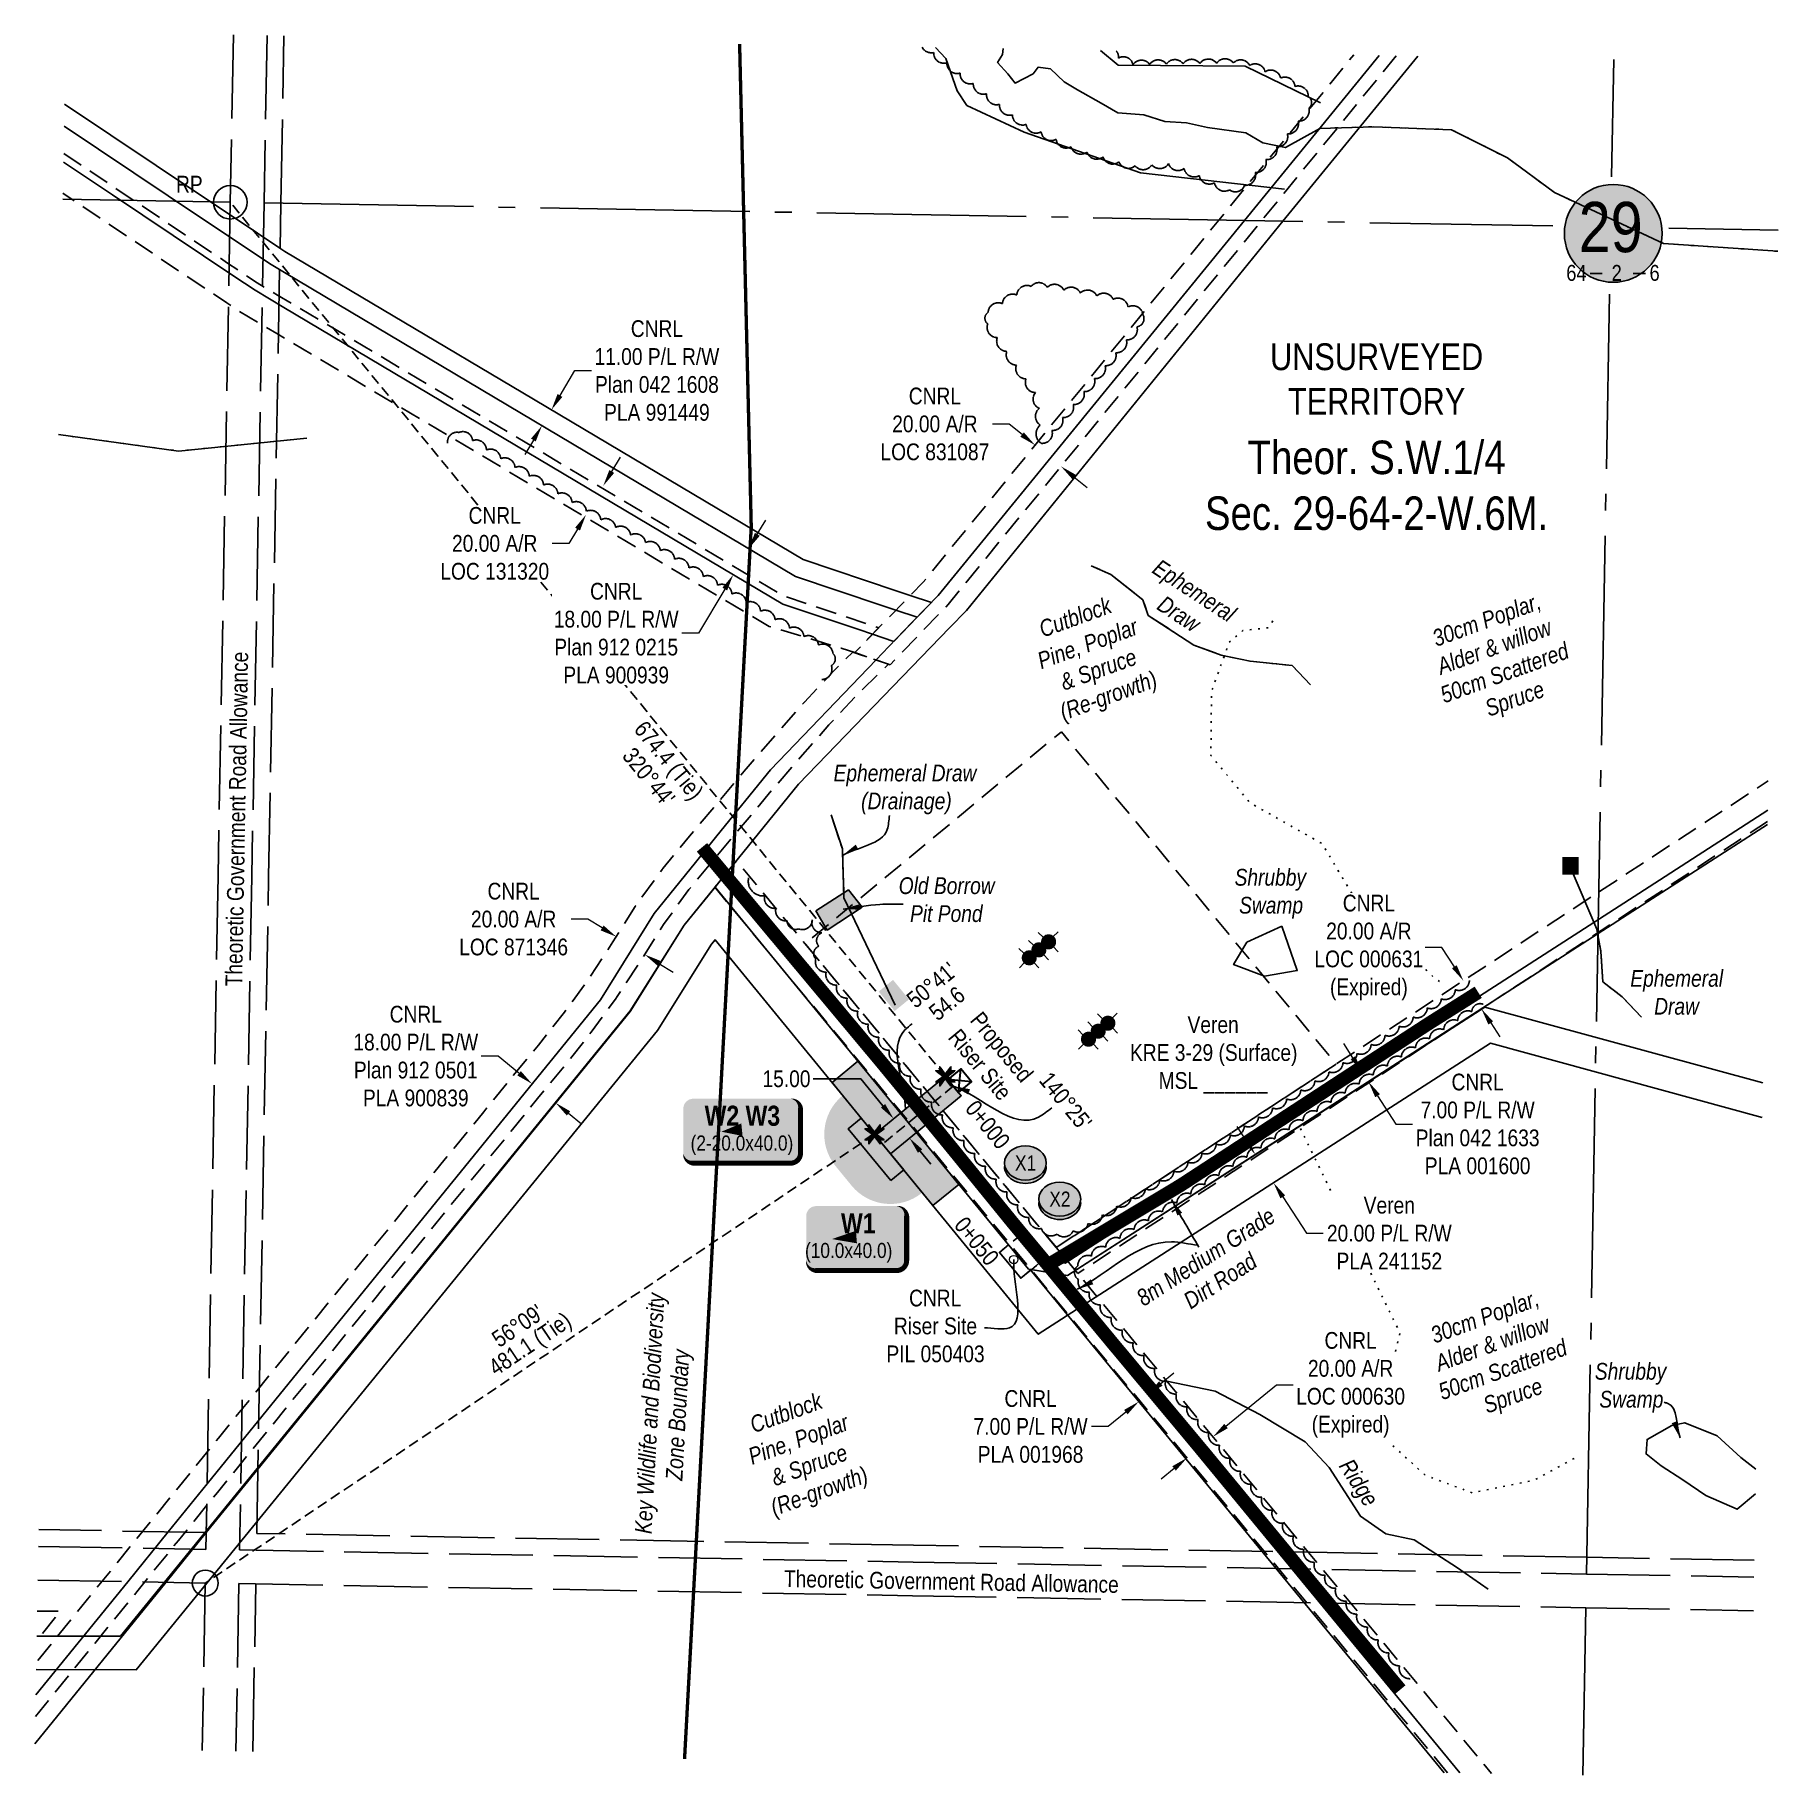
# Model space of a CAD drawing. Extents: x 416182 to 420130, y 6046427 to 6049314.
# Drawn here: x 417298 to 418339, y 6046427 to 6047466 of the extents above; entities that cross this region are included whole.
import ezdxf
from ezdxf.enums import TextEntityAlignment as Align

# ---------------------------------------------------------------- set-up
doc = ezdxf.new("R2010")
doc.units = 0
doc.header["$LTSCALE"] = 5
doc.header["$PDSIZE"] = 0.5
for name, pattern in [('0', [1, 1, 0]), ('DASHDOT2', [12.7, 6.35, -3.175, 0, -3.175]), ('foc-ACCESSROAD', [3.75, 2.5, -1.25]), ('foc-QUARTERLINE', [33, 25, -3, 2, -3]), ('foc-TIELINE', [1.875, 1.25, -0.625]), ('foc-TOPO', [1, 0.2, -0.8]), ('foc-TOPO-ephemeral', [6.25, 3.125, -0.625, 0.625, -0.625, 0.625, -0.625]), ('foc-UNSURVEYED', [12.5, 10, -2.5]), ('foc-WHEELTRACKS', [2, 0.4, -1.6])]:
    doc.linetypes.add(name, pattern=pattern)
doc.layers.get('Defpoints').update_dxf_attribs({"color": 9})
for name, color, linetype in [('10', 1, 'Continuous'), ('35', 37, 'Continuous'), ('9', 3, 'Continuous'), ('AS-ROADS', 254, 'Continuous'), ('AS-UNDERLAY-H', 141, 'Continuous'), ('AS-WILDLIFE', 131, 'DASHDOT2'), ('C-AR', 13, 'foc-ACCESSROAD'), ('C-RW', 13, 'Continuous'), ('C-SYMBOL', 7, 'Continuous'), ('C-WS', 13, 'foc-ACCESSROAD'), ('C-WS-S', 8, 'Continuous'), ('CG-NOTES', 7, 'Continuous'), ('F-AR', 190, 'foc-ACCESSROAD'), ('F-RW', 190, 'Continuous'), ('F-WS', 190, 'foc-ACCESSROAD'), ('L-BD', 7, 'Continuous'), ('L-MON', 1, 'Continuous'), ('L-QSEC', 8, 'foc-QUARTERLINE'), ('L-ROAD-T', 7, 'Continuous'), ('L-SECLBL', 7, 'Continuous'), ('L-TIE', 7, 'foc-TIELINE'), ('L-UNS-T', 3, 'Continuous'), ('L-USEC', 7, 'foc-UNSURVEYED'), ('P-BUFFER-H 30m', 51, 'Continuous'), ('P-CROSSINGS', 250, 'Continuous'), ('P-PROPOSED', 10, 'Continuous'), ('P-PROPOSED-H', 21, 'Continuous'), ('P-TEMP-BLOCKS', 250, 'Continuous'), ('P-TEMP-H', 41, 'Continuous'), ('P-TEMP_WORKSPACE', 46, 'Continuous'), ('P-TXT', 4, 'Continuous'), ('P-WORKAREA', 113, 'Continuous'), ('P-WORKAREA-H', 111, 'Continuous'), ('T-BUSH', 110, '0'), ('T-BUSH-T', 110, 'Continuous'), ('T-DRAW', 143, 'foc-TOPO-ephemeral'), ('T-SLOPE', 48, 'Continuous'), ('T-TIE', 201, 'foc-TIELINE'), ('T-VEGETATION CHANGE', 104, 'foc-TOPO'), ('T-WATER', 160, 'Continuous'), ('T-WATER-H', 133, 'Continuous'), ('T-WATER-P3', 160, 'foc-WHEELTRACKS'), ('T-WATER-T', 170, 'Continuous'), ('WETLAND', 143, 'Continuous'), ('WETLAND-T', 146, 'Continuous')]:
    doc.layers.add(name, color=color, linetype=linetype)
for name, color, linetype, lineweight in [('AS-GENERAL', 48, 'Continuous', 18), ('C-RW-T', 13, 'Continuous', 9), ('C-WS-T', 13, 'Continuous', 9), ('F-AR-T', 190, 'Continuous', 9), ('F-RW-T', 190, 'Continuous', 9), ('F-WS-T', 190, 'Continuous', 9), ('M-DESIGN-RISER', 250, 'Continuous', 30), ('T-TEXT', 48, 'Continuous', 18), ('T-TIE-T', 201, 'Continuous', 18)]:
    doc.layers.add(name, color=color, linetype=linetype, lineweight=lineweight)
doc.styles.add('175L', font='ARIALN.TTF', dxfattribs={"height": 20})
doc.styles.add('240', font='ARIALN.TTF', dxfattribs={"height": 30})
doc.styles.add('80', font='ARIALN.TTF', dxfattribs={"height": 10})
doc.styles.add('80CG', font='ARIALN.TTF', dxfattribs={"height": 10})
doc.styles.add('80L', font='ARIALN.TTF', dxfattribs={"height": 10})
doc.styles.add('80LS', font='ARIALNI.TTF', dxfattribs={"height": 10})
doc.styles.add('BOLD', font='ARIALNB.TTF')
doc.styles.add('Crossing', font='ARIALN.TTF', dxfattribs={"height": 10})
doc.styles.add('foc-LtypeFont', font='ARIALN.TTF', dxfattribs={"height": 7.35})
doc.styles.add('SIMPLEX', font='ARIALN.TTF')
doc.linetypes.add('foc-TOPO-flowdirection-NOLINE', pattern='A,0,[">",foc-LtypeFont,S=0.3,R=0,X=0,Y=-0.945],-20,[">",foc-LtypeFont,S=0.3,R=0,X=0,Y=-0.945],0', length=20)
doc.dimstyles.new('Compass 5 000', dxfattribs={"dimscale": 5, "dimtxt": 9, "dimasz": 2, "dimexe": 0.2, "dimexo": 0.0625, "dimgap": 0.5, "dimtad": 0, "dimtih": 1, "dimtoh": 1, "dimzin": 0, "dimdsep": 46, "dimtxsty": '80CG', "dimcen": 0.1, "dimse1": 1, "dimse2": 1, "dimclrd": 256, "dimclrt": 256, "dimaunit": 1, "dimadec": 4, "dimazin": 0, "dimtfac": 0.06, "dimtofl": 0, "dimtmove": 0, "dimatfit": 1, "dimfxl": 0.2, "dimtolj": 1, "dimtzin": 0, "dimlwd": -1, "dimarcsym": 0})

msp = doc.modelspace()

# ---------------------------------------------------------------- texts
at = {"layer": 'AS-WILDLIFE', "insert": (417674.898, 6046642.19), "char_height": 10, "attachment_point": 5, "rotation": 86.902386, "style": '240'}
msp.add_mtext_dynamic_manual_height_columns('{\\fArial Narrow|b0|i1|c0|p34;Key Wildlife and Biodiversity Zone Boundary}', width=144.69754, gutter_width=45, heights=[0], dxfattribs=at)
at = {"layer": 'C-SYMBOL', "color": 3, "insert": (418098.916, 6047223.481), "char_height": 19.99098, "width": 203.15063, "attachment_point": 2, "style": '175L'}
msp.add_mtext('Theor. S.W.1/4\\PSec. 29-64-2-W.6M.', dxfattribs=at)
at = {"layer": 'C-WS-T', "insert": (417951.254, 6046879.848), "char_height": 10, "attachment_point": 1, "style": '80L'}
msp.add_mtext_dynamic_manual_height_columns('\\pi34.825;Veren\\P\\pi0.47292;KRE 3-29 (Surface)\\P\\pi17.591;MSL ______', width=99.35648, gutter_width=50, heights=[0], dxfattribs=at)
at = {"layer": 'F-WS-T', "insert": (417805.91, 6046716.618), "char_height": 9.99549, "attachment_point": 1, "style": '80L'}
msp.add_mtext_dynamic_manual_height_columns('\\pi13.976;CNRL\\P\\pi4.942;Riser Site\\P\\pi0.48975;PIL 050403', width=58.13652, gutter_width=49.977, heights=[0], dxfattribs=at)
at = {"layer": 'L-BD', "style": '80L'}
for s, height, rotation, p in [('674.4 (Tie)', 9.99549, 309.271683, (417675.613, 6047031.85)), ("320%%d44'", 9.9955, 309.271683, (417664.587, 6047022.834)), ("56%%d09'", 9.9955, 33.8513, (417586.356, 6046695.119)), ('481.1 (Tie)', 9.99549, 33.8513, (417594.29, 6046683.29))]:
    msp.add_text(s, height=height, rotation=rotation, dxfattribs=at).set_placement(p, align=Align.MIDDLE)
at = {"layer": 'L-ROAD-T', "style": '80L'}
for rotation, p in [(88.96196, (417418.669, 6046997.593)), (358.974866, (417845.125, 6046542.358))]:
    msp.add_text('Theoretic Government Road Allowance', height=9.99549, rotation=rotation, dxfattribs=at).set_placement(p, align=Align.MIDDLE_CENTER)
at = {"layer": 'L-UNS-T', "color": 3, "insert": (418098.916, 6047260.125), "char_height": 15.99278, "attachment_point": 5, "style": '80L'}
msp.add_mtext_dynamic_manual_height_columns('UNSURVEYED TERRITORY', width=126.35674, gutter_width=47.479, heights=[0], dxfattribs=at)
at = {"layer": 'P-TXT', "insert": (417746.737, 6046842.478), "char_height": 9.9955, "attachment_point": 5, "style": '80CG'}
msp.add_mtext('\\A1;15.00', dxfattribs=at)
at = {"layer": 'T-BUSH-T', "char_height": 9.99544, "attachment_point": 1, "rotation": 20, "style": '80L'}
for s, width, insert in [('\\pi13.488;{\\fArial Narrow|b0|i1|c0|p34;30cm Poplar, \\P\\pi10.386;Alder & willow\\P\\pi6.3463;50cm Scattered \\P\\pi28.737;Spruce}', 92.65619, (418118.455, 6047105.109)), ('\\pi4.2682;{\\fArial Narrow|b0|i1|c0|p34;Pine, Poplar \\P\\pi12.723;& Spruce\\P\\pi6.2796;(Re-growth)}', 71.35908, (417891.402, 6047094.861)), ('\\pi4.2682;{\\fArial Narrow|b0|i1|c0|p34;Pine, Poplar \\P\\pi12.723;& Spruce\\P\\pi6.2796;(Re-growth)}', 71.35908, (417718.824, 6046619.899))]:
    msp.add_mtext_dynamic_manual_height_columns(s, width=width, gutter_width=49.977, heights=[0], dxfattribs=dict(at, insert=insert))
at = {"layer": 'T-SLOPE', "insert": (418084.485, 6046616.741), "char_height": 9.99544, "attachment_point": 1, "rotation": 302.702704, "style": '80L'}
msp.add_mtext_dynamic_manual_height_columns('{\\fArial Narrow|b0|i1|c0|p34;Ridge}', width=6.94792, gutter_width=49.977, heights=[0], dxfattribs=at)
at = {"layer": 'T-TEXT', "char_height": 9.99544, "attachment_point": 1, "rotation": 20, "style": '80L'}
for insert in [(417896.37, 6047115.212), (417723.792, 6046640.25)]:
    msp.add_mtext_dynamic_manual_height_columns('{\\fArial Narrow|b0|i1|c0|p34;Cutblock}', width=52.07909, gutter_width=49.977, heights=[0], dxfattribs=dict(at, insert=insert))
at = {"layer": 'T-TIE-T', "style": '80L'}
msp.add_text('0+050', height=9.9955, rotation=309.308931, dxfattribs=at).set_placement((417860.286, 6046745.59), align=Align.MIDDLE_CENTER)
at = {"layer": 'T-WATER-T', "insert": (417969.659, 6047153.373), "char_height": 9.99544, "attachment_point": 1, "rotation": 326.79573, "style": '80L'}
msp.add_mtext_dynamic_manual_height_columns('\\pi0.094835;{\\fArial Narrow|b0|i1|c0|p34;Ephemeral \\P\\pi14.355;Draw}', width=55.49186, gutter_width=49.977, heights=[0], dxfattribs=at)
at = {"layer": 'T-WATER-T', "char_height": 9.99544, "attachment_point": 1, "style": '80L'}
for s, width, insert in [('\\pi0.32611;{\\fArial Narrow|b0|i1|c0|p34;Ephemeral Draw\\P\\pi16.768;(Drainage)}', 85.98847, (417774.514, 6047030.051)), ('\\pi6.0747;{\\fArial Narrow|b0|i1|c0|p34;Old Borrow \\P\\pi12.849;Pit Pond}', 68.99256, (417807.639, 6046962.798)), ('\\pi0.094835;{\\fArial Narrow|b0|i1|c0|p34;Ephemeral \\P\\pi14.355;Draw}', 55.49186, (418250.224, 6046907.463))]:
    msp.add_mtext_dynamic_manual_height_columns(s, width=width, gutter_width=49.977, heights=[0], dxfattribs=dict(at, insert=insert))
at = {"layer": 'WETLAND-T', "char_height": 9.99544, "attachment_point": 1, "style": '80LS'}
for insert in [(417998.388, 6046967.806), (418213.39, 6046672.878)]:
    msp.add_mtext_dynamic_manual_height_columns('\\pi15.774;Shrubby \\P\\pi18.481;Swamp', width=74.0792, gutter_width=49.977, heights=[0], dxfattribs=dict(at, insert=insert))

# ---------------------------------------------------------------- blocks, each defined once
blk = doc.blocks.new('RP')
at = {"layer": '35', "color": 3}
blk.add_circle((0, 0), 10, dxfattribs=at)
at = {"layer": '35', "color": 3, "style": '80'}
blk.add_attdef('RP_001', (-32.4, 5.8), '', height=10, dxfattribs=at)
blk = doc.blocks.new('L-SECLBL')
at = {"layer": '9', "color": 7}
for p, q in [((-5.1, -27.8), (-12.3, -27.8)), ((20.7, -27.8), (13.5, -27.8))]:
    blk.add_line(p, q, dxfattribs=at)
at = {"layer": '10', "color": 2, "style": 'SIMPLEX'}
blk.add_attdef('SEC', text='', height=30, dxfattribs=at).set_placement((0, 0), align=Align.MIDDLE)
at = {"layer": '10', "color": 5, "style": '80L'}
blk.add_attdef('TWP', text='', height=9.5, dxfattribs=at).set_placement((-14.4, -27.4), align=Align.MIDDLE_RIGHT)
blk.add_attdef('RGE', text='', height=9.5, dxfattribs=at).set_placement((3.6, -27.4), align=Align.MIDDLE_CENTER)
blk.add_attdef('MER', text='', height=9.5, dxfattribs=at).set_placement((23.2, -27.4), align=Align.MIDDLE_LEFT)
blk = doc.blocks.new('*D23')
at = {"layer": 'Defpoints', "color": 0, "transparency": 16777216}
for p in [(417969.5, 6046667.8), (417954, 6046655.1), (418001.3, 6046628.8)]:
    blk.add_point(p, dxfattribs=at)
at = {"layer": 'F-AR-T', "transparency": 16777216}
for p, q in [((418009, 6046635.2), (418039.1, 6046659.8)), ((418039.1, 6046659.8), (418049.1, 6046659.8)), ((417978.1, 6046609.9), (417970.3, 6046603.5))]:
    blk.add_line(p, q, dxfattribs=at)
for points in [[(418008, 6046636.5), (418010.1, 6046633.9), (418001.3, 6046628.8)], [(417977, 6046611.2), (417979.1, 6046608.6), (417985.8, 6046616.2)]]:
    blk.add_solid(points, dxfattribs=at)
at = {"layer": 'F-AR-T', "transparency": 16777216, "insert": (418083.4, 6046659.8), "char_height": 10, "attachment_point": 5, "style": '80CG'}
blk.add_mtext('\\A1;CNRL\\P20.00 A/R\\PLOC 000630\\P(Expired)', dxfattribs=at)
blk = doc.blocks.new('*D24')
at = {"layer": 'Defpoints', "color": 0, "transparency": 16777216}
for p in [(418150.7, 6046901), (418107.1, 6046872.9), (418118, 6046856.1)]:
    blk.add_point(p, dxfattribs=at)
at = {"layer": 'F-AR-T', "transparency": 16777216}
for p, q in [((418137.8, 6046920.9), (418127.8, 6046920.9)), ((418145.3, 6046909.4), (418137.8, 6046920.9)), ((418167, 6046875.9), (418172.4, 6046867.5))]:
    blk.add_line(p, q, dxfattribs=at)
for points in [[(418146.7, 6046910.3), (418143.9, 6046908.5), (418150.7, 6046901)], [(418168.4, 6046876.8), (418165.6, 6046874.9), (418161.5, 6046884.2)]]:
    blk.add_solid(points, dxfattribs=at)
at = {"layer": 'F-AR-T', "transparency": 16777216, "insert": (418094.3, 6046920.9), "char_height": 10, "attachment_point": 5, "style": '80CG', "bg_fill": 3, "box_fill_scale": 1.1, "bg_fill_color": 256, "bg_fill_true_color": 13158600, "bg_fill_transparency": 0}
blk.add_mtext('\\A1;CNRL\\P20.00 A/R\\PLOC 000631\\P(Expired)', dxfattribs=at)
blk = doc.blocks.new('*D25')
at = {"layer": 'Defpoints', "color": 0, "transparency": 16777216}
for p in [(417627.1, 6047179.3), (417665.2, 6047179.9), (417654.9, 6047162.7)]:
    blk.add_point(p, dxfattribs=at)
at = {"layer": 'F-AR-T', "transparency": 16777216}
for p, q in [((417642.5, 6047205.1), (417647.6, 6047213.7)), ((417616.9, 6047162.1), (417606.9, 6047162.1)), ((417622, 6047170.7), (417616.9, 6047162.1))]:
    blk.add_line(p, q, dxfattribs=at)
for points in [[(417641, 6047205.9), (417643.9, 6047204.2), (417637.4, 6047196.5)], [(417620.6, 6047171.5), (417623.5, 6047169.8), (417627.1, 6047179.3)]]:
    blk.add_solid(points, dxfattribs=at)
at = {"layer": 'F-AR-T', "transparency": 16777216, "insert": (417572.6, 6047162.1), "char_height": 10, "attachment_point": 5, "style": '80CG', "bg_fill": 3, "box_fill_scale": 1.1, "bg_fill_color": 256, "bg_fill_true_color": 13158600, "bg_fill_transparency": 0}
blk.add_mtext('\\A1;CNRL\\P20.00 A/R\\PLOC 131320', dxfattribs=at)
blk = doc.blocks.new('*D26')
at = {"layer": 'Defpoints', "color": 0, "transparency": 16777216}
for p in [(417898.9, 6047225.5), (417895.1, 6047220.8), (417914.4, 6047212.8)]:
    blk.add_point(p, dxfattribs=at)
at = {"layer": 'F-AR-T', "transparency": 16777216}
for p, q in [((417879.6, 6047233.4), (417869.6, 6047233.4)), ((417887.3, 6047227.1), (417879.6, 6047233.4)), ((417918.3, 6047201.8), (417926.1, 6047195.5))]:
    blk.add_line(p, q, dxfattribs=at)
for points in [[(417888.4, 6047228.4), (417886.3, 6047225.8), (417895.1, 6047220.8)], [(417919.4, 6047203.1), (417917.3, 6047200.5), (417910.6, 6047208.1)]]:
    blk.add_solid(points, dxfattribs=at)
at = {"layer": 'F-AR-T', "transparency": 16777216, "insert": (417835.3, 6047233.4), "char_height": 10, "attachment_point": 5, "style": '80CG'}
blk.add_mtext('\\A1;CNRL\\P20.00 A/R\\PLOC 831087', dxfattribs=at)
blk = doc.blocks.new('*D27')
at = {"layer": 'Defpoints', "color": 0, "transparency": 16777216}
for p in [(417645.2, 6046927.3), (417647.7, 6046931.3), (417664.7, 6046920.8)]:
    blk.add_point(p, dxfattribs=at)
at = {"layer": 'F-AR-T', "transparency": 16777216}
for p, q in [((417628.2, 6046937.8), (417618.2, 6046937.8)), ((417636.7, 6046932.6), (417628.2, 6046937.8)), ((417670.6, 6046911.4), (417679.1, 6046906.2))]:
    blk.add_line(p, q, dxfattribs=at)
for points in [[(417637.6, 6046934), (417635.8, 6046931.1), (417645.2, 6046927.3)], [(417671.5, 6046912.9), (417669.8, 6046910), (417662.1, 6046916.7)]]:
    blk.add_solid(points, dxfattribs=at)
at = {"layer": 'F-AR-T', "transparency": 16777216, "insert": (417583.9, 6046937.8), "char_height": 10, "attachment_point": 5, "style": '80CG'}
blk.add_mtext('\\A1;CNRL\\P20.00 A/R\\PLOC 871346', dxfattribs=at)
blk = doc.blocks.new('*D28')
at = {"layer": 'Defpoints', "color": 0, "transparency": 16777216}
for p in [(418100.5, 6046853.3), (418094, 6046840.8), (418104.3, 6046847.5)]:
    blk.add_point(p, dxfattribs=at)
at = {"layer": 'F-RW-T', "transparency": 16777216}
for p, q in [((418084.8, 6046855.1), (418079.4, 6046863.5)), ((418099.5, 6046832.4), (418110.4, 6046815.5)), ((418110.4, 6046815.5), (418120.4, 6046815.5))]:
    blk.add_line(p, q, dxfattribs=at)
for points in [[(418086.2, 6046856), (418083.4, 6046854.2), (418090.2, 6046846.7)], [(418100.9, 6046833.3), (418098.1, 6046831.5), (418094, 6046840.8)]]:
    blk.add_solid(points, dxfattribs=at)
at = {"layer": 'F-RW-T', "transparency": 16777216, "insert": (418159.2, 6046815.5), "char_height": 10, "attachment_point": 5, "style": '80CG'}
blk.add_mtext('\\A1;CNRL\\P7.00 P/L R/W\\PPlan 042 1633\\PPLA 001600', dxfattribs=at)
blk = doc.blocks.new('*D29')
at = {"layer": 'Defpoints', "color": 0, "transparency": 16777216}
for p in [(417939, 6046682.9), (417933.6, 6046678.5), (417957, 6046649.8)]:
    blk.add_point(p, dxfattribs=at)
at = {"layer": 'F-RW-T', "transparency": 16777216}
for p, q in [((417970.2, 6046660.6), (417977.9, 6046666.9)), ((417949.2, 6046643.5), (417938.7, 6046634.9)), ((417938.7, 6046634.9), (417928.7, 6046634.9))]:
    blk.add_line(p, q, dxfattribs=at)
for points in [[(417969.1, 6046661.9), (417971.2, 6046659.3), (417962.4, 6046654.2)], [(417948.2, 6046644.8), (417950.3, 6046642.2), (417957, 6046649.8)]]:
    blk.add_solid(points, dxfattribs=at)
at = {"layer": 'F-RW-T', "transparency": 16777216, "insert": (417892.4, 6046634.9), "char_height": 10, "attachment_point": 5, "style": '80CG'}
blk.add_mtext('\\A1;CNRL\\P7.00 P/L R/W\\PPLA 001968', dxfattribs=at)
blk = doc.blocks.new('*D30')
at = {"layer": 'C-RW-T', "transparency": 16777216}
for p, q in [((418021, 6046805.7), (418015.6, 6046814.1)), ((418042.9, 6046772), (418057, 6046750.3)), ((418057, 6046750.3), (418067, 6046750.3))]:
    blk.add_line(p, q, dxfattribs=at)
for points in [[(418022.4, 6046806.6), (418019.6, 6046804.8), (418026.5, 6046797.3)], [(418044.3, 6046772.9), (418041.5, 6046771.1), (418037.4, 6046780.4)]]:
    blk.add_solid(points, dxfattribs=at)
at = {"layer": 'Defpoints', "color": 0, "transparency": 16777216}
for p in [(418014.7, 6046789.7), (418037.4, 6046780.4), (418025.6, 6046772.8)]:
    blk.add_point(p, dxfattribs=at)
at = {"layer": 'C-RW-T', "transparency": 16777216, "insert": (418106.5, 6046750.3), "char_height": 10, "attachment_point": 5, "style": '80CG', "bg_fill": 3, "box_fill_scale": 1.1, "bg_fill_color": 256, "bg_fill_true_color": 13158600, "bg_fill_transparency": 0}
blk.add_mtext('\\A1;Veren\\P20.00 P/L R/W\\PPLA 241152', dxfattribs=at)
blk = doc.blocks.new('*D31')
at = {"layer": 'Defpoints', "color": 0, "transparency": 16777216}
for p in [(417594.1, 6046838.5), (417608.9, 6046828.2), (417608.1, 6046827.2)]:
    blk.add_point(p, dxfattribs=at)
at = {"layer": 'F-RW-T', "transparency": 16777216}
for p, q in [((417574.6, 6046856), (417564.6, 6046856)), ((417587.1, 6046845.8), (417574.6, 6046856)), ((417616.6, 6046821.9), (417624.4, 6046815.6))]:
    blk.add_line(p, q, dxfattribs=at)
for points in [[(417588.2, 6046847.1), (417586.1, 6046844.5), (417594.9, 6046839.5)], [(417617.7, 6046823.1), (417615.6, 6046820.6), (417608.9, 6046828.2)]]:
    blk.add_solid(points, dxfattribs=at)
at = {"layer": 'F-RW-T', "transparency": 16777216, "insert": (417525.5, 6046856), "char_height": 10, "attachment_point": 5, "style": '80CG'}
blk.add_mtext('\\A1;CNRL\\P18.00 P/L R/W\\PPlan 912 0501\\PPLA 900839', dxfattribs=at)
blk = doc.blocks.new('*D32')
at = {"layer": 'Defpoints', "color": 0, "transparency": 16777216}
for p in [(417700.7, 6047173), (417691.5, 6047157.5), (417715, 6047143.5)]:
    blk.add_point(p, dxfattribs=at)
at = {"layer": 'F-RW-T', "transparency": 16777216}
for p, q in [((417729.3, 6047167.6), (417734.4, 6047176.1)), ((417709.9, 6047134.9), (417694.2, 6047108.5)), ((417694.2, 6047108.5), (417684.2, 6047108.5))]:
    blk.add_line(p, q, dxfattribs=at)
for points in [[(417727.9, 6047168.4), (417730.8, 6047166.7), (417724.2, 6047159)], [(417708.5, 6047135.7), (417711.3, 6047134), (417715, 6047143.5)]]:
    blk.add_solid(points, dxfattribs=at)
at = {"layer": 'F-RW-T', "transparency": 16777216, "insert": (417645.1, 6047108.5), "char_height": 10, "attachment_point": 5, "style": '80CG', "bg_fill": 3, "box_fill_scale": 1.1, "bg_fill_color": 256, "bg_fill_true_color": 13158600, "bg_fill_transparency": 0}
blk.add_mtext('\\A1;CNRL\\P18.00 P/L R/W\\PPlan 912 0215\\PPLA 900939', dxfattribs=at)
blk = doc.blocks.new('*D33')
at = {"layer": 'Defpoints', "color": 0, "transparency": 16777216}
for p in [(417606.5, 6047241.9), (417625.9, 6047230.3), (417620.2, 6047220.9)]:
    blk.add_point(p, dxfattribs=at)
at = {"layer": 'F-RW-T', "transparency": 16777216}
for p, q in [((417611.6, 6047250.5), (417620.4, 6047265.3)), ((417620.4, 6047265.3), (417630.4, 6047265.3)), ((417595.7, 6047223.8), (417590.6, 6047215.2))]:
    blk.add_line(p, q, dxfattribs=at)
for points in [[(417610.1, 6047251.3), (417613, 6047249.6), (417606.5, 6047241.9)], [(417594.3, 6047224.7), (417597.1, 6047223), (417600.8, 6047232.4)]]:
    blk.add_solid(points, dxfattribs=at)
at = {"layer": 'F-RW-T', "transparency": 16777216, "insert": (417669.4, 6047265.3), "char_height": 10, "attachment_point": 5, "style": '80CG'}
blk.add_mtext('\\A1;CNRL\\P11.00 P/L R/W\\PPlan 042 1608\\PPLA 991449', dxfattribs=at)
blk = doc.blocks.new('WC2')
at = {"layer": 'L-MON'}
h = blk.add_hatch(color=255, dxfattribs=at)
h.dxf.hatch_style = 1
edge = h.paths.add_edge_path()
edge.add_arc((0, 0), 0.9, 0, 360)
at = {"layer": 'L-MON', "color": 14, "flags": 128}
for points in [[(-0.62, 0.5), (-1.23, 1.12)], [(0.52, 0.61), (1.13, 1.21)], [(-1.18, -1.18), (-0.56, -0.57)], [(1.16, -1.18), (0.56, -0.57)]]:
    blk.add_lwpolyline(points, dxfattribs=at)
at = {"layer": 'L-MON', "color": 14}
for radius in [0.8, 0.373]:
    blk.add_circle((0, 0), radius, dxfattribs=at)
blk = doc.blocks.new('M-RISER')
at = {"layer": 'M-DESIGN-RISER', "flags": 128}
blk.add_lwpolyline([(-5, 5), (-5, -5), (5, -5), (5, 5)], close=True, dxfattribs=at)
for points in [[(-5, 5), (5, -5)], [(-5, -5), (5, 5)]]:
    blk.add_lwpolyline(points, dxfattribs=at)
blk = doc.blocks.new('*U36')
at = {"true_color": 0xff8aff}
h = blk.add_hatch(color=211, dxfattribs=at)
edge = h.paths.add_edge_path()
edge.add_line((-24, -20), (24, -20))
edge.add_arc((24, -14), 6, 270, 360)
edge.add_line((30, -14), (30, 12.5))
edge.add_arc((24, 12.5), 6, 0, 90)
edge.add_line((24, 18.5), (-24, 18.5))
edge.add_arc((-24, 12.5), 6, 90, 180)
edge.add_line((-30, 12.5), (-30, -14))
edge.add_arc((-24, -14), 6, 180, 270)
at = {"color": 250, "flags": 128}
blk.add_lwpolyline([(-24, -20, 3, 3, 0), (24, -20, 3, 3, 0.414214), (30, -14, 3, 3, 0), (30, 12.5, 3, 0, 0.414214), (24, 18.5, 0, 0, 0), (-24, 18.5, 0, 0, 0.414214), (-30, 12.5, 0, 0, 0), (-30, -14, 0, 3, 0.414214)], format="xyseb", close=True, dxfattribs=at)
at = {"flags": 128}
blk.add_lwpolyline([(-14.6, -1.2, 0, 7.5, 0), (0, 0, 0, 0, 0)], format="xyseb", dxfattribs=at)
at = {"color": 250}
for tag, p, height, style in [('TEMP_AREA_W1_001', (-9.2, 2.2), 12, 'BOLD'), ('ENTER_TEXT_001', (-30.7, -12.5), 9, '80')]:
    blk.add_attdef(tag, p, '', height=height, dxfattribs=dict(at, style=style))
blk = doc.blocks.new('TEMP')
h = blk.add_hatch(color=255)
h.dxf.hatch_style = 1
h.paths.add_polyline_path([(0, 0.25), (-0.67, 1.15), (-0.67, 0.67), (-1.15, 0.67), (-0.25, 0), (-1.15, -0.67), (-0.67, -0.67), (-0.67, -1.15), (0, -0.25), (0.67, -1.15), (0.67, -0.67), (1.15, -0.67), (0.25, 0), (1.15, 0.67), (0.67, 0.67), (0.67, 1.15)])
h.paths.add_polyline_path([(0.57, 0.85), (0.57, 0.57), (0.85, 0.57), (0.08, 0), (0.85, -0.57), (0.57, -0.57), (0.57, -0.85), (0, -0.08), (-0.57, -0.85), (-0.57, -0.57), (-0.85, -0.57), (-0.08, 0), (-0.85, 0.57), (-0.57, 0.57), (-0.57, 0.85), (0, 0.08)], flags=16)
h = blk.add_hatch(color=1)
h.dxf.hatch_style = 1
h.paths.add_polyline_path([(0, 0.08), (-0.57, 0.85), (-0.57, 0.57), (-0.85, 0.57), (-0.08, 0), (-0.85, -0.57), (-0.57, -0.57), (-0.57, -0.85), (0, -0.08), (0.57, -0.85), (0.57, -0.57), (0.85, -0.57), (0.08, 0), (0.85, 0.57), (0.57, 0.57), (0.57, 0.85)])
at = {"color": 1}
for p, q in [((-0.08, 0), (0.08, 0)), ((0, 0.08), (0, -0.08))]:
    blk.add_line(p, q, dxfattribs=at)
at = {"color": 255, "flags": 128}
blk.add_lwpolyline([(-0.25, 0), (-1.15, 0.67), (-0.67, 0.67), (-0.67, 1.15), (0, 0.25), (0.67, 1.15), (0.67, 0.67), (1.15, 0.67), (0.25, 0), (1.15, -0.67), (0.67, -0.67), (0.67, -1.15), (0, -0.25), (-0.67, -1.15), (-0.67, -0.67), (-1.15, -0.67)], close=True, dxfattribs=at)
at = {"color": 1, "flags": 128}
blk.add_lwpolyline([(-0.08, 0), (-0.85, 0.57), (-0.57, 0.57), (-0.57, 0.85), (0, 0.08), (0.57, 0.85), (0.57, 0.57), (0.85, 0.57), (0.08, 0), (0.85, -0.57), (0.57, -0.57), (0.57, -0.85), (0, -0.08), (-0.57, -0.85), (-0.57, -0.57), (-0.85, -0.57)], close=True, dxfattribs=at)
blk = doc.blocks.new('xing2')
h = blk.add_hatch(color=50)
h.dxf.hatch_style = 1
edge = h.paths.add_edge_path()
edge.add_ellipse((0, 0), major_axis=(-12.5, 0), ratio=0.816297, start_angle=0, end_angle=360)
h = blk.add_hatch(color=250)
h.dxf.hatch_style = 1
edge = h.paths.add_edge_path()
edge.add_ellipse((0, -2), major_axis=(-12.5, 0), ratio=0.816297, start_angle=0, end_angle=180)
edge.add_line((12.5, -2), (12.5, 0))
edge.add_ellipse((0, 0), major_axis=(-12.5, 0), ratio=0.816297, start_angle=0, end_angle=180, ccw=False)
edge.add_line((-12.5, 0), (-12.5, -2))
at = {"color": 250}
blk.add_ellipse((0, 0), major_axis=(-12.5, 0), ratio=0.816297, dxfattribs=at)
blk.add_ellipse((0, -2), major_axis=(-12.5, 0), ratio=0.816297, start_param=0, end_param=3.141593, dxfattribs=at)
at = {"color": 250, "style": 'Crossing'}
blk.add_attdef('CROSSING', text='', height=9, dxfattribs=at).set_placement((0.1, 0), align=Align.MIDDLE_CENTER)
at = {"color": 250, "style": 'Crossing', "flags": 1}
for tag, p in [('OWNER', (0.1, -12.5)), ('DESCRIPTION', (0.1, -25.8)), ('LOCATION', (0.1, -39.3)), ('DWG_REF', (0.1, -52.8))]:
    blk.add_attdef(tag, text='', height=9, dxfattribs=at).set_placement(p, align=Align.MIDDLE_CENTER)
blk = doc.blocks.new('*U37')
h = blk.add_hatch(color=111)
edge = h.paths.add_edge_path()
edge.add_line((-29, -20), (29, -20))
edge.add_arc((29, -14), 6, 270, 360)
edge.add_line((35, -14), (35, 12.5))
edge.add_arc((29, 12.5), 6, 0, 90)
edge.add_line((29, 18.5), (-29, 18.5))
edge.add_arc((-29, 12.5), 6, 90, 180)
edge.add_line((-35, 12.5), (-35, -14))
edge.add_arc((-29, -14), 6, 180, 270)
at = {"color": 250, "flags": 128}
blk.add_lwpolyline([(-29, -20, 3, 3, 0), (29, -20, 3, 3, 0.414214), (35, -14, 3, 3, 0), (35, 12.5, 3, 0, 0.414214), (29, 18.5, 0, 0, 0), (-29, 18.5, 0, 0, 0.414214), (-35, 12.5, 0, 0, 0), (-35, -14, 0, 3, 0.414214)], format="xyseb", close=True, dxfattribs=at)
at = {"flags": 128}
blk.add_lwpolyline([(-12.3, -1.2, 0, 7.5, 0), (0, 0, 0, 0, 0)], format="xyseb", dxfattribs=at)
at = {"color": 250}
for tag, p, height, style in [('TEMP_AREA_W1_001', (-9.2, 2.2), 12, 'BOLD'), ('ENTER_TEXT_001', (-30.7, -12.5), 9, '80')]:
    blk.add_attdef(tag, p, '', height=height, dxfattribs=dict(at, style=style))

# ---------------------------------------------------------------- dimensions: what is measured, and where the dimension line sits
at = {"layer": 'F-AR-T', "color": 62}
for p1, p2, distance, text, picture, middle in [((417914.42, 6047212.842), (417898.933, 6047225.483), 6.084, 'CNRL\\P20.00 A/R\\PLOC 831087', '*D26', (417835.291, 6047233.417)), ((417664.661, 6046920.778), (417647.695, 6046931.334), 4.772, 'CNRL\\P20.00 A/R\\PLOC 871346', '*D27', (417583.891, 6046937.847))]:
    dim = msp.add_aligned_dim(p1=p1, p2=p2, distance=distance, text=text, dimstyle='Compass 5 000', dxfattribs=at)
    dim.commit()
    dim.dimension.update_dxf_attribs({"geometry": picture, "text_midpoint": middle})
at = {"layer": 'F-RW-T', "color": 62}
dim = msp.add_linear_dim(base=(417608.872, 6046828.159), p1=(417594.095, 6046838.504), p2=(417608.062, 6046827.162), angle=320.922912, text='CNRL\\P18.00 P/L R/W\\PPlan 912 0501\\PPLA 900839', dimstyle='Compass 5 000', dxfattribs=at)
dim.commit()
dim.dimension.update_dxf_attribs({"geometry": '*D31', "text_midpoint": (417525.516, 6046855.986), "dimtype": 161})

# ---------------------------------------------------------------- hatches: boundary and pattern name
at = {"layer": 'AS-UNDERLAY-H'}
h = msp.add_hatch(color=256, dxfattribs=at)
h.dxf.hatch_style = 1
edge = h.paths.add_edge_path()
edge.add_arc((418240.158, 6047347.216), 29.207, 0, 360)
h = msp.add_hatch(color=256, dxfattribs=at)
h.dxf.hatch_style = 1
h.paths.add_polyline_path([(418209.655, 6046974.92), (418219.413, 6046974.92), (418219.413, 6046964.401), (418209.655, 6046964.401)])
h = msp.add_hatch(color=256, dxfattribs=at)
h.dxf.hatch_style = 1
h.paths.add_polyline_path([(417801.777, 6046894.578), (417810.316, 6046901.561), (417819.833, 6046889.922), (417811.293, 6046882.94)])
at = {"layer": 'P-BUFFER-H 30m'}
h = msp.add_hatch(color=256, dxfattribs=at)
h.dxf.hatch_style = 1
h.paths.add_polyline_path([(417780.275, 6046832.546, 0.41421356), (417776.069, 6046790.348), (417785.568, 6046778.747, 0.41421356), (417827.766, 6046774.542)])
at = {"layer": 'P-PROPOSED-H'}
h = msp.add_hatch(color=256, dxfattribs=at)
h.dxf.hatch_style = 1
h.paths.add_polyline_path([(417851.08, 6046832.385), (417808.769, 6046797.744), (417799.271, 6046809.345), (417841.526, 6046843.941)])
at = {"layer": 'P-TEMP-H'}
h = msp.add_hatch(color=256, dxfattribs=at)
h.dxf.hatch_style = 1
h.paths.add_polyline_path([(417808.951, 6046781.744), (417783.622, 6046812.68), (417791.356, 6046819.012), (417816.685, 6046788.076)])
at = {"layer": 'P-WORKAREA-H'}
h = msp.add_hatch(color=256, dxfattribs=at)
h.dxf.hatch_style = 1
h.paths.add_polyline_path([(417773.943, 6046840.28), (417789.41, 6046852.945), (417814.739, 6046822.009), (417799.271, 6046809.345)])
h = msp.add_hatch(color=256, dxfattribs=at)
h.dxf.hatch_style = 1
h.paths.add_polyline_path([(417849.566, 6046779.472), (417834.098, 6046766.808), (417808.769, 6046797.744), (417824.237, 6046810.408)])
at = {"layer": 'T-WATER-H'}
h = msp.add_hatch(color=256, dxfattribs=at)
h.dxf.hatch_style = 1
h.paths.add_polyline_path([(417764.336, 6046942.837), (417783.703, 6046955.306), (417791.855, 6046945.008), (417770.996, 6046931.257)])

# ---------------------------------------------------------------- linework, layer by layer
at = {"layer": 'AS-ROADS', "const_width": 7.996, "flags": 128}
for points in [[(418113.076, 6046477.853), (418060.021, 6046541.622), (417996.947, 6046618.078), (417940.705, 6046685.456), (417902.552, 6046731.55), (417881.992, 6046756.275), (417819.234, 6046833.454), (417696.307, 6046980.668)], [(417903.082, 6046731.548), (417982.11, 6046779.015), (418083.655, 6046845.321), (418129.75, 6046875.317), (418159.549, 6046894.145)]]:
    msp.add_lwpolyline(points, dxfattribs=at)
at = {"layer": 'AS-UNDERLAY-H'}
msp.add_circle((418240.158, 6047347.216), 29.207, dxfattribs=at)
at = {"layer": 'AS-WILDLIFE', "const_width": 2, "flags": 128}
msp.add_lwpolyline([(417718.761, 6047460.316), (417725.711, 6047172.087), (417685.897, 6046436.376)], dxfattribs=at)
at = {"layer": 'C-AR', "flags": 128}
msp.add_lwpolyline([(417299.614, 6046524.747), (417313.563, 6046524.747), (417301.388, 6046509.753), (417299.342, 6046509.753)], dxfattribs=at)
at = {"layer": 'C-RW', "flags": 128}
for points in [[(417299.342, 6046509.756), (417349.194, 6046509.692), (417653.475, 6046883.005), (417685.583, 6046934.149), (417704.106, 6046956.944), (417879.182, 6046743.3), (417873.805, 6046738.858), (417886.51, 6046723.48), (417892.77, 6046728.651), (417914.477, 6046725.074), (418163.523, 6046885.356), (418329.406, 6046840.038)], [(418329.036, 6046819.416), (418166.85, 6046863.724), (417896.962, 6046690.028), (417704.135, 6046925.541), (417701.892, 6046922.785), (417669.765, 6046871.35), (417358.672, 6046489.679), (417298.98, 6046489.756)]]:
    msp.add_lwpolyline(points, dxfattribs=at)
at = {"layer": 'C-WS', "flags": 128}
msp.add_lwpolyline([(417907.728, 6046741.807), (418074.774, 6046851.3), (417910.796, 6047049.639), (417757.802, 6046923.151), (417907.728, 6046741.807)], close=True, dxfattribs=at)
at = {"layer": 'Defpoints', "color": 62}
msp.add_circle((417399.888, 6046541.463), 7.738, dxfattribs=at)
at = {"layer": 'F-AR', "flags": 128}
for points in [[(418110.681, 6047453.283), (418030.248, 6047354.741), (417843.273, 6047125.681), (417808.565, 6047089.696), (417800.196, 6047092.556), (417787.473, 6047096.904), (417792.307, 6047101.899), (417795.115, 6047104.801), (417802.881, 6047112.826), (417809.046, 6047119.163), (417817.58, 6047127.935), (417828.31, 6047138.964), (418004.814, 6047355.196), (418085.248, 6047453.74)], [(417315.378, 6047394.894), (417359.01, 6047365.698), (417413.139, 6047329.48), (417430.772, 6047317.681), (417442.961, 6047310.429), (417744.724, 6047130.887), (417801.836, 6047111.747), (417794.071, 6047103.722), (417791.263, 6047100.82), (417787.473, 6047096.904), (417779.283, 6047099.65), (417736.342, 6047112.612), (417442.544, 6047287.415), (417420.095, 6047300.772), (417412.709, 6047305.714), (417322.073, 6047366.358), (417314.947, 6047371.126)], [(418332.206, 6046996.116), (417920.56, 6046726.3), (417907.741, 6046741.8), (418332.64, 6047020.302)], [(418141.154, 6046428.23), (417893.836, 6046727.246), (417704.02, 6046956.84), (417716.876, 6046972.664), (417909.243, 6046739.983), (418167.487, 6046427.759)]]:
    msp.add_lwpolyline(points, dxfattribs=at)
msp.add_lwpolyline([(417298.472, 6046461.724), (417359.767, 6046537.209), (417383.912, 6046566.946), (417407.159, 6046595.574), (417438.014, 6046633.573), (417554.664, 6046777.23), (417581.586, 6046810.141, 0.00193946), (417581.634, 6046810.201), (417598.131, 6046830.656), (417614.236, 6046849.991, 0.00695772), (417614.411, 6046850.207), (417630.043, 6046870.073, 0.00878499), (417630.255, 6046870.353), (417645.08, 6046890.62, 0.01318561), (417645.38, 6046891.053), (417659.964, 6046913.371, 0.00444919), (417660.06, 6046913.521), (417673.263, 6046934.532), (417688.55, 6046955.534), (417704.254, 6046974.595), (417720.923, 6046994.311, 0.00158672), (417720.964, 6046994.359), (417737.796, 6047014.526), (417754.92, 6047034.241), (417772.101, 6047053.738), (417789.814, 6047072.618), (417807.546, 6047090.044), (417786.379, 6047097.271), (417775.657, 6047086.734, 0.01015731), (417775.373, 6047086.444), (417757.415, 6047067.302, 0.00778246), (417757.206, 6047067.072), (417739.898, 6047047.432, 0.00180061), (417739.851, 6047047.377), (417722.639, 6047027.56, 0.00491213), (417722.511, 6047027.411), (417705.637, 6047007.193), (417688.947, 6046987.453, 0.00317964), (417688.866, 6046987.356), (417672.931, 6046968.015, 0.01498852), (417672.564, 6046967.541), (417656.9, 6046946.021, 0.01704777), (417656.518, 6046945.457), (417643.181, 6046924.232), (417628.79, 6046902.209), (417614.224, 6046882.297), (417598.787, 6046862.678), (417582.72, 6046843.389, 0.00395698), (417582.62, 6046843.267), (417566.098, 6046822.781), (417543.064, 6046794.669), (417438.602, 6046666.022), (417407.747, 6046628.025), (417358.518, 6046567.398), (417334.373, 6046537.661), (417299.06, 6046494.173)], format="xyb", dxfattribs=at)
at = {"layer": 'F-RW', "flags": 128}
for points in [[(418123.436, 6047453.055), (418042.991, 6047354.513), (417854.232, 6047122.175), (417844.013, 6047111.646), (417753.965, 6047018.311), (417685.583, 6046934.149), (417653.506, 6046882.677), (417431.286, 6046609.461), (417400.434, 6046571.62), (417376.413, 6046541.882), (417298.179, 6046445.535)], [(417298.708, 6046474.727), (417353.568, 6046542.288), (417377.713, 6046572.025), (417400.96, 6046600.653), (417431.815, 6046638.652), (417635.657, 6046889.688), (417667.694, 6046941.178), (417692.389, 6046971.65), (417705.25, 6046987.52), (417737.137, 6047026.868), (417800.196, 6047092.556), (417807.853, 6047100.532), (417821.62, 6047114.951), (417830.163, 6047123.724), (417837.263, 6047131.015), (418020.068, 6047354.924), (418100.517, 6047453.466)], [(417315.674, 6047411.224), (417377.815, 6047369.63), (417417.389, 6047343.141), (417439.126, 6047328.592), (417447.205, 6047323.785), (417752.083, 6047142.376), (417803.705, 6047125.085), (417812.08, 6047122.279), (417824.655, 6047118.067), (417810.887, 6047103.648), (417798.149, 6047107.917), (417789.914, 6047110.679), (417780.432, 6047113.858), (417744.598, 6047125.87), (417446.829, 6047303.044), (417429.594, 6047313.299), (417417.001, 6047321.73), (417344.557, 6047370.224), (417315.286, 6047389.82)], [(418332.175, 6046994.373), (418263.567, 6046950.14), (417914.477, 6046725.074), (417891.196, 6046728.91), (417704.105, 6046956.945), (417708.608, 6046962.487), (417894.934, 6046735.386), (417912.953, 6046732.416), (418261.516, 6046957.143), (418332.326, 6047002.795)], [(418139.297, 6046428.263), (417895.029, 6046725.333), (417892.229, 6046728.74), (417902.706, 6046727.014), (418148.491, 6046428.099)]]:
    msp.add_lwpolyline(points, dxfattribs=at)
at = {"layer": 'F-RW'}
msp.add_lwpolyline([(417315.911, 6047424.302), (417398.133, 6047369.267), (417417.626, 6047356.22), (417444.98, 6047337.911), (417447.435, 6047336.451), (417589.405, 6047252.046), (417756.666, 6047152.454), (417812.143, 6047133.886), (417820.614, 6047131.051), (417833.197, 6047126.84), (417824.655, 6047118.067), (417812.08, 6047122.279), (417803.705, 6047125.085), (417752.083, 6047142.376), (417447.205, 6047323.785), (417439.126, 6047328.592), (417417.389, 6047343.141), (417377.815, 6047369.63), (417315.674, 6047411.224)], dxfattribs=at)
at = {"layer": 'F-WS', "flags": 128}
msp.add_lwpolyline([(417892.021, 6046727.883), (417886.59, 6046723.399), (417873.858, 6046738.822), (417879.322, 6046743.332), (417883.175, 6046746.513), (417884.718, 6046747.786), (417885.426, 6046748.37), (417896.199, 6046735.318), (417898.157, 6046732.947), (417895.868, 6046731.058), (417893.061, 6046728.742), (417892.021, 6046727.883)], close=True, dxfattribs=at)
at = {"layer": 'L-QSEC'}
for p, q in [((418239.139, 6047381.012), (418240.393, 6047450.956)), ((417314.883, 6047367.591), (417414.822, 6047365.798)), ((417434.927, 6047365.437), (418204.055, 6047351.636)), ((418273.326, 6047350.393), (418338.54, 6047349.222)), ((418224.175, 6046546.825), (418237.883, 6047311.023)), ((418222.023, 6046426.783), (418223.815, 6046526.721))]:
    msp.add_line(p, q, dxfattribs=at)
at = {"layer": 'L-TIE'}
msp.add_line((417799.271, 6046809.345), (417399.888, 6046541.463), dxfattribs=at)
at = {"layer": 'L-USEC'}
for p, q in [((417416.633, 6047465.738), (417414.822, 6047365.798)), ((417436.737, 6047465.377), (417434.927, 6047365.434)), ((417444.979, 6047365.257), (417446.79, 6047465.196)), ((417414.822, 6047365.798), (417407.536, 6046963.679)), ((417434.927, 6047365.434), (417427.641, 6046963.314)), ((417437.694, 6046963.138), (417444.979, 6047365.257)), ((417407.536, 6046963.679), (417400.252, 6046561.568)), ((417427.641, 6046963.314), (417420.356, 6046561.208)), ((417430.59, 6046571.08), (417437.694, 6046963.138)), ((417400.434, 6046571.62), (417300.495, 6046573.408)), ((417822.444, 6046564.069), (417430.59, 6046571.08)), ((417300.313, 6046563.356), (417400.247, 6046561.568)), ((417420.356, 6046561.208), (417822.262, 6046554.017)), ((418224.356, 6046556.877), (417822.444, 6046564.069)), ((417822.262, 6046554.017), (418224.174, 6046546.825)), ((418224.174, 6046546.825), (418324.115, 6046545.037)), ((418324.295, 6046555.089), (418224.356, 6046556.877)), ((417299.949, 6046543.251), (417399.888, 6046541.463)), ((417399.888, 6046541.463), (417398.078, 6046441.525)), ((417419.992, 6046541.099), (417418.183, 6046441.166)), ((417419.992, 6046541.104), (417821.902, 6046533.912)), ((417428.234, 6046440.986), (417430.044, 6046540.924)), ((417821.902, 6046533.912), (418223.815, 6046526.721)), ((418223.815, 6046526.721), (418323.754, 6046524.932))]:
    msp.add_line(p, q, dxfattribs=at)
at = {"layer": 'P-PROPOSED'}
msp.add_lwpolyline([(417799.271, 6046809.345), (417841.526, 6046843.941), (417851.08, 6046832.385), (417808.769, 6046797.744)], close=True, dxfattribs=at)
at = {"layer": 'P-TEMP_WORKSPACE', "flags": 128}
msp.add_lwpolyline([(417808.951, 6046781.744), (417783.622, 6046812.68), (417791.356, 6046819.012), (417816.685, 6046788.076)], close=True, dxfattribs=at)
at = {"layer": 'P-TXT'}
msp.add_line((417826.493, 6046799.337), (417832.826, 6046791.603), dxfattribs=at)
msp.add_lwpolyline([(417804.331, 6046826.405), (417791.171, 6046842.478), (417762.668, 6046842.478)], dxfattribs=at)
for points in [[(417805.62, 6046827.461), (417803.042, 6046825.35), (417810.663, 6046818.672)], [(417827.782, 6046800.392), (417825.204, 6046798.281), (417820.161, 6046807.071)]]:
    msp.add_solid(points, dxfattribs=at)
at = {"layer": 'P-WORKAREA'}
for points in [[(417773.943, 6046840.28), (417789.41, 6046852.945), (417814.739, 6046822.009), (417799.271, 6046809.345)], [(417849.566, 6046779.472), (417834.098, 6046766.808), (417808.769, 6046797.744), (417824.237, 6046810.408)]]:
    msp.add_lwpolyline(points, close=True, dxfattribs=at)
at = {"layer": 'T-BUSH', "flags": 128}
for points in [[(417827.689, 6047458.361, 0.35112472), (417834.609, 6047455.21, 0.52056705), (417842.477, 6047449.045, 0.52056705), (417850.344, 6047442.88, 0.52056705), (417858.212, 6047436.714, 0.52056705), (417866.062, 6047430.526, 0.52056705), (417873.821, 6047424.225, 0.52056705), (417881.58, 6047417.924, 0.52056705), (417889.741, 6047412.247, 0.52056705), (417898.688, 6047407.79, 0.52056705), (417907.634, 6047403.333, 0.52056705), (417916.581, 6047398.876, 0.52056705), (417926.057, 6047395.745, 0.52056705), (417935.614, 6047392.816, 0.52056705), (417945.17, 6047389.886, 0.52056705), (417954.79, 6047387.503, 0.52056705), (417964.763, 6047388.176, 0.52056705), (417974.736, 6047388.85, 0.52056705), (417984.038, 6047385.97, 0.52056705), (417993.078, 6047381.707, 0.52056705), (418002.119, 6047377.444, 0.52056705), (418011.16, 6047373.181, 0.52056705), (418020.079, 6047375.904, 0.52056705), (418026.48, 6047383.581, 0.52056705), (418032.881, 6047391.258, 0.52056705), (418039.282, 6047398.935, 0.52056705), (418045.683, 6047406.612, 0.52056705), (418052.084, 6047414.289, 0.52056705), (418058.485, 6047421.966, 0.52056705), (418058.149, 6047428.884, 0.52056705), (418050.201, 6047434.945, 0.52056705), (418041.668, 6047439.979, 0.52056705), (418032.4, 6047443.723, 0.52056705), (418023.132, 6047447.468, 0.52056705), (418013.446, 6047448.953, 0.52056705), (418003.451, 6047448.783, 0.52056705), (417993.457, 6047448.613, 0.52056705), (417983.463, 6047448.444, 0.52056705), (417973.469, 6047448.274, 0.52056705), (417963.475, 6047448.104, 0.52056705), (417953.481, 6047447.934, 0.52056705), (417944.901, 6047451.889, 0.19735506), (417943.428, 6047456.285, 0.19735506)], [(417767.923, 6047080.885, 0.52056705), (417773.477, 6047089.195, 0.52056705), (417774.43, 6047096.447, 0.52056705), (417765.802, 6047101.493, 0.52056705), (417757.174, 6047106.54, 0.52056705), (417748.546, 6047111.586, 0.52056705), (417739.918, 6047116.633, 0.52056705), (417731.29, 6047121.679, 0.52056705), (417722.732, 6047126.844, 0.52056705), (417714.183, 6047132.022, 0.52056705), (417705.634, 6047137.201, 0.52056705), (417697.084, 6047142.379, 0.52056705), (417688.535, 6047147.558, 0.52056705), (417679.986, 6047152.737, 0.52056705), (417671.436, 6047157.915, 0.52056705), (417662.636, 6047162.643, 0.52056705), (417653.728, 6047167.177, 0.52056705), (417644.82, 6047171.711, 0.52056705), (417635.912, 6047176.244, 0.52056705), (417627.319, 6047181.341, 0.52056705), (417618.8, 6047186.569, 0.52056705), (417610.281, 6047191.797, 0.52056705), (417601.761, 6047197.025, 0.52056705), (417593.242, 6047202.253, 0.52056705), (417584.723, 6047207.481, 0.52056705), (417576.204, 6047212.709, 0.52056705), (417567.684, 6047217.937, 0.52056705), (417559.387, 6047223.503, 0.52056705), (417551.26, 6047228.365, 0.52056705), (417544.482, 6047221.95, 0.52056705)], [(418154.277, 6046901.142, -0.52056705), (418145.896, 6046895.696, -0.52056705), (418137.514, 6046890.25, -0.52056705), (418129.133, 6046884.804, -0.52056705), (418120.751, 6046879.358, -0.52056705), (418112.37, 6046873.912, -0.52056705), (418103.989, 6046868.466, -0.52056705), (418095.607, 6046863.02, -0.52056705), (418087.226, 6046857.573, -0.52056705), (418078.844, 6046852.127, -0.52056705), (418070.463, 6046846.681, -0.52056705), (418062.081, 6046841.235, -0.52056705), (418053.663, 6046835.846, -0.52056705), (418045.244, 6046830.458, -0.52056705), (418036.826, 6046825.069, -0.52056705), (418028.407, 6046819.681, -0.52056705), (418019.988, 6046814.292, -0.52056705), (418011.57, 6046808.904, -0.52056705), (418003.151, 6046803.515, -0.52056705), (417994.733, 6046798.127, -0.52056705), (417986.314, 6046792.738, -0.52056705), (417977.895, 6046787.35, -0.52056705), (417969.477, 6046781.961, -0.52056705), (417960.923, 6046776.791, -0.52056705), (417952.363, 6046771.63, -0.52056705), (417943.803, 6046766.468, -0.52056705), (417935.243, 6046761.307, -0.52056705), (417926.683, 6046756.146, -0.52056705), (417917.803, 6046751.673, -0.52056705), (417908.224, 6046749.837, -0.52056705), (417898.834, 6046753.148, -0.52056705), (417891.367, 6046759.793, -0.52056705), (417884.791, 6046767.302, -0.52056705), (417878.376, 6046774.968, -0.52056705), (417871.961, 6046782.633, -0.52056705), (417865.546, 6046790.298, -0.52056705), (417859.131, 6046797.964, -0.52056705), (417852.716, 6046805.629, -0.52056705), (417846.301, 6046813.294, -0.52056705), (417839.886, 6046820.96, -0.52056705), (417833.471, 6046828.625, -0.52056705), (417827.056, 6046836.29, -0.52056705), (417820.741, 6046844.038, -0.52056705), (417814.458, 6046851.812, -0.52056705), (417808.175, 6046859.585, -0.52056705), (417801.892, 6046867.359, -0.52056705), (417795.609, 6046875.133, -0.52056705), (417789.326, 6046882.907, -0.52056705), (417783.043, 6046890.681, -0.52056705), (417776.76, 6046898.455, -0.52056705), (417770.477, 6046906.228, -0.52056705), (417764.194, 6046914.002, -0.52056705), (417766, 6046921.665, -0.52056705), (417767.825, 6046929.715, -0.52056705), (417762.172, 6046937.43, -0.52056705), (417753.974, 6046931.968, -0.52056705), (417747.077, 6046936.848, -0.52056705), (417740.413, 6046944.298, -0.52056705), (417733.749, 6046951.747, -0.52056705), (417724.153, 6046962.475, -0.52056705)], [(418119.003, 6046484.392, -0.52056705), (418112.644, 6046492.104, -0.52056705), (418106.285, 6046499.815, -0.52056705), (418099.926, 6046507.527, -0.52056705), (418093.567, 6046515.239, -0.52056705), (418087.208, 6046522.951, -0.52056705), (418080.849, 6046530.663, -0.52056705), (418074.49, 6046538.374, -0.52056705), (418068.131, 6046546.086, -0.52056705), (418061.827, 6046553.843, -0.52056705), (418055.533, 6046561.608, -0.52056705), (418049.238, 6046569.373, -0.52056705), (418042.944, 6046577.138, -0.52056705), (418036.65, 6046584.902, -0.52056705), (418030.356, 6046592.667, -0.52056705), (418024.062, 6046600.432, -0.52056705), (418017.768, 6046608.197, -0.52056705), (418011.473, 6046615.962, -0.52056705), (418005.179, 6046623.726, -0.52056705), (417998.766, 6046631.393, -0.52056705), (417992.324, 6046639.035, -0.52056705), (417985.882, 6046646.678, -0.52056705), (417979.44, 6046654.321, -0.52056705), (417972.999, 6046661.964, -0.52056705), (417966.557, 6046669.606, -0.52056705), (417960.115, 6046677.249, -0.52056705), (417953.673, 6046684.892, -0.52056705), (417947.203, 6046692.511, -0.52056705), (417940.643, 6046700.052, -0.52056705), (417934.084, 6046707.594, -0.52056705), (417927.524, 6046715.136, -0.52056705), (417920.964, 6046722.678, -0.52056705), (417920.616, 6046730.927, -0.52056705), (417928.726, 6046736.713, -0.52056705), (417937.22, 6046741.982, -0.52056705), (417945.714, 6046747.25, -0.52056705), (417954.208, 6046752.519, -0.52056705), (417962.703, 6046757.787, -0.52056705), (417971.197, 6046763.056, -0.52056705), (417979.691, 6046768.325, -0.52056705), (417988.067, 6046773.779, -0.52056705), (417996.431, 6046779.252, -0.52056705), (418004.795, 6046784.725, -0.52056705), (418013.159, 6046790.198, -0.52056705), (418021.522, 6046795.671, -0.52056705), (418029.886, 6046801.144, -0.52056705), (418038.25, 6046806.617, -0.52056705), (418046.614, 6046812.09, -0.52056705), (418054.978, 6046817.563, -0.52056705), (418063.342, 6046823.036, -0.52056705), (418071.709, 6046828.505, -0.52056705), (418080.111, 6046833.918, -0.52056705), (418088.514, 6046839.332, -0.52056705), (418096.916, 6046844.746, -0.52056705), (418105.319, 6046850.159, -0.52056705), (418113.721, 6046855.573, -0.52056705), (418122.124, 6046860.986, -0.52056705), (418130.526, 6046866.4, -0.52056705), (418138.929, 6046871.814, -0.52056705), (418147.331, 6046877.227, -0.52056705), (418155.733, 6046882.641, -0.52056705), (418162.506, 6046887.004, -0.52056705)]]:
    msp.add_lwpolyline(points, format="xyb", dxfattribs=at)
msp.add_lwpolyline([(417898.846, 6047221.859, 0.52056705), (417905.185, 6047229.587, 0.52056705), (417911.524, 6047237.315, 0.52056705), (417917.864, 6047245.043, 0.52056705), (417924.203, 6047252.771, 0.52056705), (417930.542, 6047260.499, 0.52056705), (417936.881, 6047268.227, 0.52056705), (417943.22, 6047275.956, 0.52056705), (417949.559, 6047283.684, 0.52056705), (417955.899, 6047291.412, 0.52056705), (417959.456, 6047298.729, 0.52056705), (417950.568, 6047303.304, 0.52056705), (417941.681, 6047307.878, 0.52056705), (417931.93, 6047309.879, 0.52056705), (417922.083, 6047311.593, 0.52056705), (417912.235, 6047313.308, 0.52056705), (417902.388, 6047315.022, 0.52056705), (417892.755, 6047315.589, 0.52056705), (417884.19, 6047310.436, 0.52056705), (417875.626, 6047305.282, 0.52056705), (417867.061, 6047300.129, 0.52056705), (417866.829, 6047293.194, 0.52056705), (417872.537, 6047284.989, 0.52056705), (417878.245, 6047276.784, 0.52056705), (417883.953, 6047268.579, 0.52056705), (417889.662, 6047260.373, 0.52056705), (417895.37, 6047252.168, 0.52056705), (417897.656, 6047242.782, 0.52056705), (417898.223, 6047232.802, 0.52056705)], format="xyb", close=True, dxfattribs=at)
at = {"layer": 'T-DRAW', "flags": 128}
for points in [[(418059.366, 6047077.611), (418048.434, 6047089.208), (418023.437, 6047091.804), (418006.189, 6047095.411), (417989.898, 6047101.329), (417962.637, 6047119.171), (417959.447, 6047128.42), (417940.265, 6047143.621), (417928.542, 6047148.751)], [(417773.302, 6047000.112), (417780.083, 6046979.829), (417780.533, 6046965.164), (417781.034, 6046950.635)], [(418256.949, 6046879.213), (418245.362, 6046891.51), (418233.866, 6046900.416), (418232.75, 6046918.501), (418230.326, 6046931.755)]]:
    msp.add_lwpolyline(points, dxfattribs=at)
at = {"layer": 'T-DRAW', "linetype": 'foc-TOPO-flowdirection-NOLINE', "flags": 128}
for points in [[(418059.366, 6047077.611), (418048.434, 6047089.208), (418023.437, 6047091.804), (418006.189, 6047095.411), (417989.898, 6047101.329), (417962.637, 6047119.171), (417959.447, 6047128.42), (417940.265, 6047143.621), (417928.542, 6047148.751)], [(417773.302, 6047000.112), (417780.083, 6046979.829), (417780.533, 6046965.164), (417781.034, 6046950.635), (417811.587, 6046886.414)], [(418256.949, 6046879.213), (418245.362, 6046891.51), (418233.866, 6046900.416), (418232.75, 6046918.501), (418230.326, 6046931.755), (418214.496, 6046969.01)]]:
    msp.add_lwpolyline(points, dxfattribs=at)
at = {"layer": 'T-SLOPE'}
for points in [[(417835.587, 6047458.22), (417841.753, 6047451.608), (417848.586, 6047432.292), (417854.457, 6047423.531), (417888.64, 6047407.638), (417957.943, 6047383.433), (418044.039, 6047373.702)], [(418065.445, 6047425.238), (418020.51, 6047447.107), (417944.629, 6047447.594), (417934.151, 6047456.451)]]:
    msp.add_lwpolyline(points, dxfattribs=at)
at = {"layer": 'T-SLOPE', "flags": 128}
msp.add_lwpolyline([(417972.759, 6046662.144), (418002.579, 6046656.089), (418029.229, 6046642.007), (418056.238, 6046625.677), (418070.603, 6046610.406), (418089.247, 6046581.368), (418104.368, 6046570.941), (418121.406, 6046567.36), (418147.147, 6046550.491), (418165.576, 6046537.743)], dxfattribs=at)
at = {"layer": 'T-TIE'}
for p, q in [((417845.036, 6046839.71), (417847.569, 6046836.616)), ((417802.754, 6046805.091), (417805.287, 6046801.997))]:
    msp.add_line(p, q, dxfattribs=at)
at = {"layer": 'T-TIE', "flags": 128}
msp.add_lwpolyline([(417846.303, 6046838.163), (417804.02, 6046803.544)], dxfattribs=at)
at = {"layer": 'T-VEGETATION CHANGE', "flags": 128}
for points in [[(418036.93, 6047115.835), (418034.396, 6047111.759), (418019.158, 6047110.196), (418010.954, 6047103.165), (418000.405, 6047073.867), (418000.014, 6047035.584), (418023.066, 6047007.457), (418066.434, 6046982.847), (418082.452, 6046955.892), (418095.736, 6046935.97), (418114.1, 6046921.516), (418132.072, 6046903.937), (418138.714, 6046898.859)], [(418053.469, 6046812.764), (418077.677, 6046763.011)], [(418091.107, 6046735.434), (418112.849, 6046690.898), (418109.381, 6046676.289)], [(418108.647, 6046623.458), (418127.85, 6046605.904), (418155.977, 6046595.28), (418192.855, 6046602.78), (418219.107, 6046617.154)]]:
    msp.add_lwpolyline(points, dxfattribs=at)
at = {"layer": 'T-WATER', "flags": 128}
msp.add_lwpolyline([(417876.134, 6047457.492), (417875.566, 6047454.041), (417872.727, 6047449.325), (417878.828, 6047442.563), (417883.146, 6047436.922), (417893.997, 6047442.524), (417896.851, 6047446.417), (417904.292, 6047445.358), (417912.547, 6047437.616), (417920.315, 6047432.898), (417934.513, 6047425.044), (417944.509, 6047419.118), (417959.986, 6047418.009), (417972.516, 6047414.057), (417985.376, 6047413.213), (417998.03, 6047410.337), (418020.777, 6047407.173), (418031.106, 6047401.327), (418044.531, 6047398.432), (418064.974, 6047409.929)], dxfattribs=at)
msp.add_lwpolyline([(417764.336, 6046942.837), (417783.703, 6046955.306), (417791.855, 6046945.008), (417770.996, 6046931.257), (417764.336, 6046942.837)], close=True, dxfattribs=at)
at = {"layer": 'T-WATER-P3', "linetype": 'foc-TOPO-flowdirection-NOLINE', "flags": 128}
for points in [[(418064.974, 6047409.929), (418044.531, 6047398.432), (418031.106, 6047401.327), (418020.777, 6047407.173), (417998.03, 6047410.337), (417985.376, 6047413.213), (417972.516, 6047414.057), (417959.986, 6047418.009), (417944.509, 6047419.118), (417934.513, 6047425.044), (417920.315, 6047432.898), (417912.547, 6047437.616), (417904.292, 6047445.358), (417896.851, 6047446.417), (417893.997, 6047442.524), (417883.146, 6047436.922), (417878.828, 6047442.563), (417872.727, 6047449.325), (417875.566, 6047454.041), (417876.134, 6047457.492)], [(418338.313, 6047336.555), (418270.086, 6047341.19), (418204.981, 6047371.666), (418176.962, 6047392.283), (418143.591, 6047409.045), (418097.252, 6047410.852), (418064.974, 6047409.929)], [(417460.486, 6047225.014), (417383.902, 6047217.29), (417312.338, 6047227.106)]]:
    msp.add_lwpolyline(points, dxfattribs=at)
at = {"layer": 'T-WATER-P3', "flags": 128}
for points in [[(418338.313, 6047336.555), (418270.086, 6047341.19), (418204.981, 6047371.666), (418176.962, 6047392.283), (418143.591, 6047409.045), (418097.252, 6047410.852), (418064.974, 6047409.929)], [(417460.486, 6047225.014), (417383.902, 6047217.29), (417312.338, 6047227.106)]]:
    msp.add_lwpolyline(points, dxfattribs=at)
at = {"layer": 'WETLAND'}
msp.add_lwpolyline([(418042.41, 6046933.641), (418051.538, 6046907.146), (418032.072, 6046903.721), (418013.602, 6046910.701), (418021.527, 6046924.064), (418042.41, 6046933.641)], close=True, dxfattribs=at)
msp.add_lwpolyline([(418325.008, 6046594.821), (418314.036, 6046585.49), (418295.435, 6046593.795), (418281.582, 6046603.154), (418268.689, 6046611.519), (418259.684, 6046618.513), (418259.901, 6046621.533), (418260.31, 6046627.242), (418275.192, 6046635.605), (418282.822, 6046637.198), (418302.067, 6046629.285), (418316.182, 6046616.343), (418325.271, 6046609.507)], dxfattribs=at)

# ---------------------------------------------------------------- block references
at = {"layer": 'C-WS-S', "color": 62, "xscale": 4.999999999999992, "yscale": 4.999999999999992, "zscale": 4.999999999999992}
for p in [(417897.389, 6046919.497), (417903.166, 6046924.274), (417891.611, 6046914.72), (417938.53, 6046875.695), (417926.974, 6046866.142), (417932.752, 6046870.919)]:
    msp.add_blockref('WC2', p, dxfattribs=at)
at = {"layer": 'CG-NOTES'}
msp.add_blockref('RP', (417414.822, 6047365.798), dxfattribs=at).add_auto_attribs({'RP_001': 'RP'})
at = {"layer": 'L-MON', "color": 62, "xscale": 4.997744999999993, "yscale": 4.997744999999993, "zscale": 4.997744999999993}
msp.add_blockref('TEMP', (417799.271, 6046809.345), dxfattribs=at)
at = {"layer": 'L-SECLBL', "color": 62, "xscale": 0.999549, "yscale": 0.999549, "zscale": 0.999549}
msp.add_blockref('L-SECLBL', (418238.601, 6047351.016), dxfattribs=at).add_auto_attribs({'SEC': '29', 'TWP': '64', 'RGE': '2', 'MER': '6'})
at = {"layer": 'P-CROSSINGS', "color": 62, "xscale": 0.999549, "yscale": 0.999549, "zscale": 0.999549}
for p, values in [((417889.314, 6046792.231), {'CROSSING': 'X1'}), ((417909.817, 6046770.684), {'CROSSING': 'X2'})]:
    msp.add_blockref('xing2', p, dxfattribs=at).add_auto_attribs(values)
at = {"layer": 'P-TEMP-BLOCKS'}
ref = msp.add_blockref('*U37', (417720.145, 6046812.123), dxfattribs=dict(at, xscale=0.999549, yscale=0.999549, zscale=0.999549))
ref.add_attrib('TEMP_AREA_W1_001', 'W2 W3', (417697.894, 6046814.468), dxfattribs={"layer": '0', "color": 250, "height": 11.9946, "style": 'BOLD'})
ref.add_attrib('ENTER_TEXT_001', '(2-20.0x40.0)', (417689.5, 6046799.658), dxfattribs={"layer": '0', "color": 250, "height": 8.99594, "style": '80'})
at = {"layer": 'P-TEMP-BLOCKS', "xscale": 0.9995523499329665, "yscale": 0.9995523499329665, "zscale": 0.9995523499329665}
msp.add_blockref('*U36', (417788.472, 6046748.023), dxfattribs=at).add_auto_attribs({'TEMP_AREA_W1_001': 'W1', 'ENTER_TEXT_001': '(10.0x40.0)'})

msp.set_redraw_order([(e.dxf.handle, doc.entitydb.next_handle()) for e in msp.query("TEXT MTEXT ATTDEF DIMENSION ARC_DIMENSION")])  # texts and dimensions are drawn at this point

# ---------------------------------------------------------------- leaders
at = {"layer": 'F-WS-T', "color": 62, "path_type": 1}
msp.add_leader([(417882.384, 6046734.567), (417879.799, 6046693.792), (417864.823, 6046693.792)], dimstyle='Compass 5 000', override={"dimasz": 1, "dimldrblk": 'DotBlank'}, dxfattribs=at)
at = {"layer": 'L-BD', "color": 62, "path_type": 1}
msp.add_leader([(417817.674, 6046824.411), (417817.45, 6046871.651), (417821.716, 6046875.347)], dimstyle='Compass 5 000', override={"dimgap": 0.5, "dimtad": 0}, dxfattribs=at)
at = {"layer": 'T-WATER-T', "path_type": 1}
for points in [[(417780.205, 6046975.856), (417806.863, 6046991.291), (417808.19, 6046999.69)], [(417780.644, 6046943.836), (417802.543, 6046946.589), (417816.315, 6046946.727)]]:
    msp.add_leader(points, dimstyle='Compass 5 000', override={"dimgap": 0.5, "dimtad": 0}, dxfattribs=at)
at = {"layer": 'WETLAND-T', "path_type": 1}
msp.add_leader([(418280.057, 6046628.102), (418272.309, 6046648.869), (418270.496, 6046649.364)], dimstyle='Compass 5 000', override={"dimgap": 0.5, "dimtad": 0}, dxfattribs=at)

# ---------------------------------------------------------------- next in the draw order: texts
at = {"layer": 'AS-GENERAL', "insert": (417954.045, 6046714.444), "char_height": 9.99544, "attachment_point": 1, "rotation": 32.93688, "style": '80L', "bg_fill": 2}
msp.add_mtext_dynamic_manual_height_columns('\\pi0.47611;{\\fArial Narrow|b0|i1|c0|p34;8m Medium Grade \\P\\pi23.14;Dirt Road}', width=94.64073, gutter_width=49.977, heights=[0], dxfattribs=at)
at = {"layer": 'CG-NOTES', "insert": (417862.858, 6046884.288), "char_height": 9.99552, "attachment_point": 1, "rotation": 309.582351, "style": '80L', "bg_fill": 2}
msp.add_mtext_dynamic_manual_height_columns('\\pi0.96703;Proposed \\P\\pi0.48975;Riser Site', width=49.23211, gutter_width=49.978, heights=[0], dxfattribs=at)

# ---------------------------------------------------------------- next in the draw order: dimensions: what is measured, and where the dimension line sits
at = {"layer": 'F-AR-T', "color": 62}
dim = msp.add_linear_dim(base=(418150.683, 6046901.038), p1=(418118.003, 6046856.103), p2=(418107.149, 6046872.891), angle=122.884193, text='CNRL\\P20.00 A/R\\PLOC 000631\\P(Expired)', dimstyle='Compass 5 000', override={"dimtfill": 1}, dxfattribs=at)
dim.commit()
dim.dimension.update_dxf_attribs({"geometry": '*D24', "text_midpoint": (418094.327, 6046920.903), "dimtype": 161})

# ---------------------------------------------------------------- next in the draw order: linework, layer by layer
at = {"layer": 'L-TIE'}
msp.add_line((417841.526, 6046843.941), (417414.822, 6047365.798), dxfattribs=at)

# ---------------------------------------------------------------- next in the draw order: block references
at = {"xscale": 1.000431185841097, "yscale": 1.000431185841097, "zscale": 1.000431185841097, "rotation": 129.5823507603977}
msp.add_blockref('M-RISER', (417850.158, 6046841.35), dxfattribs=at)
at = {"layer": 'L-MON', "color": 62, "xscale": 4.997744999999993, "yscale": 4.997744999999993, "zscale": 4.997744999999993}
msp.add_blockref('TEMP', (417841.526, 6046843.941), dxfattribs=at)

# ---------------------------------------------------------------- next in the draw order: texts
at = {"layer": 'L-BD', "style": '80L'}
for s, rotation, p in [("50%%D41'", 39.3089, (417833.434, 6046898.521)), ('54.6', 39.3089, (417842.458, 6046887.501)), ("140%%D25'", 309.308962, (417913.343, 6046829.16))]:
    msp.add_text(s, height=9.9955, rotation=rotation, dxfattribs=at).set_placement(p, align=Align.MIDDLE)
at = {"layer": 'T-TIE-T', "style": '80L'}
msp.add_text('0+000', height=9.9955, rotation=309.308931, dxfattribs=at).set_placement((417866.875, 6046815.128), align=Align.MIDDLE_CENTER)

# ---------------------------------------------------------------- next in the draw order: dimensions: what is measured, and where the dimension line sits
at = {"layer": 'C-RW-T', "color": 62}
dim = msp.add_linear_dim(base=(418037.427, 6046780.43), p1=(418014.682, 6046789.685), p2=(418025.629, 6046772.786), angle=302.93688, text='Veren\\P20.00 P/L R/W\\PPLA 241152', dimstyle='Compass 5 000', override={"dimtfill": 1}, dxfattribs=at)
dim.commit()
dim.dimension.update_dxf_attribs({"geometry": '*D30', "text_midpoint": (418106.496, 6046750.285), "dimtype": 161})
at = {"layer": 'F-RW-T', "color": 62}
dim = msp.add_linear_dim(base=(417956.982, 6046649.823), p1=(417939.034, 6046682.885), p2=(417933.612, 6046678.459), angle=219.219223, text='CNRL\\P7.00 P/L R/W\\PPLA 001968', dimstyle='Compass 5 000', dxfattribs=at)
dim.commit()
dim.dimension.update_dxf_attribs({"geometry": '*D29', "text_midpoint": (417892.402, 6046634.865), "dimtype": 161})

# ---------------------------------------------------------------- next in the draw order: leaders
at = {"layer": 'AS-GENERAL', "path_type": 1}
msp.add_leader([(417976.434, 6046770.346), (417992.797, 6046742.046)], dimstyle='Compass 5 000', override={"dimgap": 0.5, "dimtad": 0}, dxfattribs=at)
msp.add_leader([(417920.196, 6046716.82), (417976.433, 6046745.192), (417992.196, 6046743.086)], dimstyle='Compass 5 000', dxfattribs=at)
at = {"layer": 'L-BD', "path_type": 1}
msp.add_leader([(417846.303, 6046838.163), (417897.225, 6046819.527), (417905.041, 6046825.086)], dimstyle='Compass 5 000', override={"dimgap": 0.5, "dimtad": 0}, dxfattribs=at)

# ---------------------------------------------------------------- next in the draw order: texts
at = {"layer": 'T-BUSH-T', "insert": (418117.368, 6046689.106), "char_height": 9.99544, "attachment_point": 1, "rotation": 20, "style": '80L'}
msp.add_mtext_dynamic_manual_height_columns('\\pi13.488;{\\fArial Narrow|b0|i1|c0|p34;30cm Poplar, \\P\\pi10.386;Alder & willow\\P\\pi6.3463;50cm Scattered \\P\\pi28.737;Spruce}', width=92.65619, gutter_width=49.977, heights=[0], dxfattribs=at)

# ---------------------------------------------------------------- next in the draw order: dimensions: what is measured, and where the dimension line sits
at = {"layer": 'F-AR-T', "color": 62}
dim = msp.add_linear_dim(base=(417627.141, 6047179.285), p1=(417665.163, 6047179.924), p2=(417654.941, 6047162.744), angle=239.248331, text='CNRL\\P20.00 A/R\\PLOC 131320', dimstyle='Compass 5 000', override={"dimtfill": 1}, dxfattribs=at)
dim.commit()
dim.dimension.update_dxf_attribs({"geometry": '*D25', "text_midpoint": (417572.624, 6047162.097), "dimtype": 161})
dim = msp.add_linear_dim(base=(418001.273, 6046628.833), p1=(417954.007, 6046655.122), p2=(417969.469, 6046667.756), angle=39.25198, text='CNRL\\P20.00 A/R\\PLOC 000630\\P(Expired)', dimstyle='Compass 5 000', dxfattribs=at)
dim.commit()
dim.dimension.update_dxf_attribs({"geometry": '*D23', "text_midpoint": (418083.437, 6046659.779), "dimtype": 161})
at = {"layer": 'F-RW-T', "color": 62}
dim = msp.add_linear_dim(base=(418094.034, 6046840.839), p1=(418100.492, 6046853.345), p2=(418104.291, 6046847.47), angle=302.883952, text='CNRL\\P7.00 P/L R/W\\PPlan 042 1633\\PPLA 001600', dimstyle='Compass 5 000', dxfattribs=at)
dim.commit()
dim.dimension.update_dxf_attribs({"geometry": '*D28', "text_midpoint": (418159.178, 6046815.459), "dimtype": 161})

# ---------------------------------------------------------------- next in the draw order: dimensions: what is measured, and where the dimension line sits
dim = msp.add_linear_dim(base=(417606.454, 6047241.894), p1=(417620.199, 6047220.85), p2=(417625.852, 6047230.344), angle=59.229345, text='CNRL\\P11.00 P/L R/W\\PPlan 042 1608\\PPLA 991449', dimstyle='Compass 5 000', dxfattribs=at)
dim.commit()
dim.dimension.update_dxf_attribs({"geometry": '*D33', "text_midpoint": (417669.449, 6047265.254), "dimtype": 161})
dim = msp.add_linear_dim(base=(417715, 6047143.481), p1=(417700.698, 6047172.951), p2=(417691.487, 6047157.471), angle=239.247161, text='CNRL\\P18.00 P/L R/W\\PPlan 912 0215\\PPLA 900939', dimstyle='Compass 5 000', override={"dimtfill": 1}, dxfattribs=at)
dim.commit()
dim.dimension.update_dxf_attribs({"geometry": '*D32', "text_midpoint": (417645.097, 6047108.495), "dimtype": 161})

doc.saveas('drawing.dxf')
